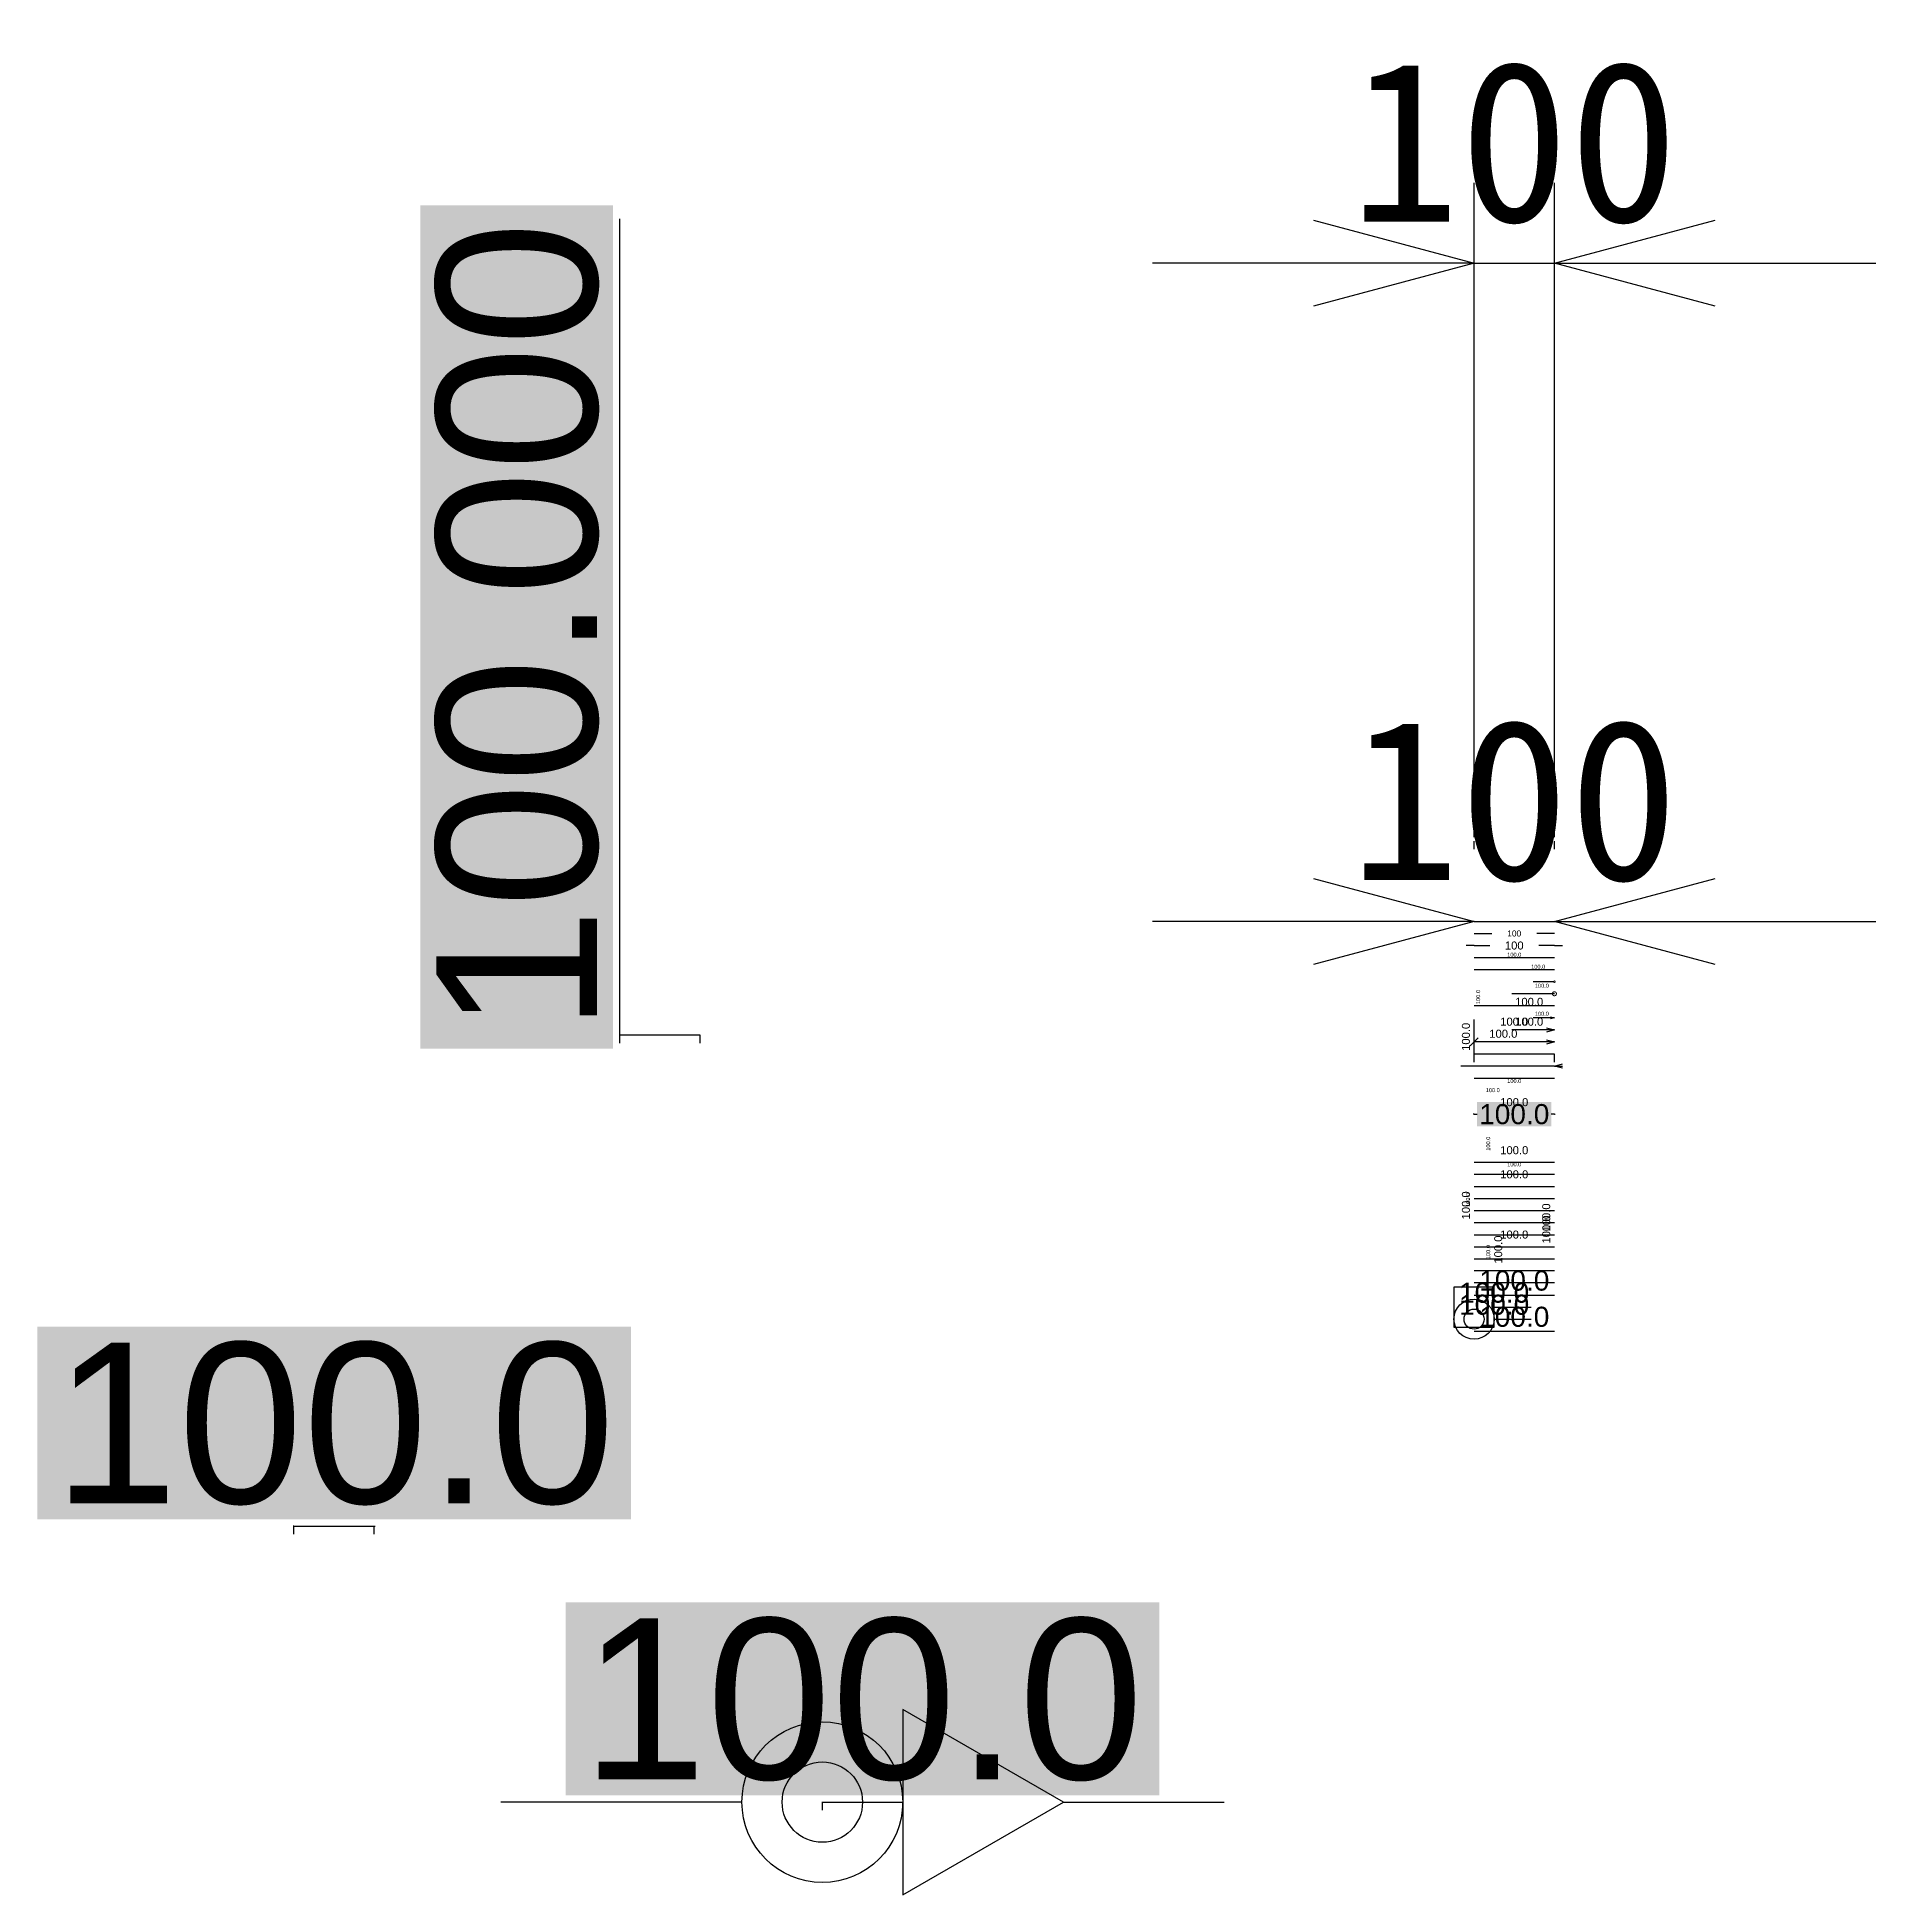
# Model space of a CAD drawing. Header units: millimetres. Extents: x -3325 to 7853, y 831 to 5405.
# Drawn here: x -3325 to -1037, y 831 to 3143 of the extents above; entities that cross this region are included whole.
import ezdxf

# ---------------------------------------------------------------- set-up
doc = ezdxf.new("R2010")
doc.units = ezdxf.units.MM
doc.styles.add('MSゴシック', font='MS Gothic.ttf')
doc.styles.get("Standard").update_dxf_attribs({"font": 'arial.ttf'})
doc.dimstyles.new('XTH-2D-Drawing', dxfattribs={"dimtxt": 25, "dimasz": 100, "dimexe": 0, "dimexo": 0, "dimgap": 5, "dimtad": 1, "dimdec": 1, "dimzin": 0, "dimdsep": 46, "dimtxsty": 'Standard', "dimblk1": 'NONE', "dimblk2": 'NONE', "dimsah": 1, "dimcen": 0.09, "dimse1": 1, "dimse2": 1, "dimadec": 0, "dimazin": 0, "dimtfac": 1, "dimtdec": 0, "dimtix": 1, "dimtmove": 0, "dimatfit": 3, "dimfxl": 1, "dimtolj": 1, "dimtzin": 0, "dimarcsym": 0})
doc.dimstyles.new('XTH-2D-Drawing-d', dxfattribs={"dimtxt": 25, "dimasz": 50, "dimexe": 0, "dimexo": 0, "dimgap": 5, "dimtad": 1, "dimjust": 1, "dimdec": 1, "dimzin": 0, "dimdsep": 46, "dimtxsty": 'Standard', "dimblk1": 'ORIGIN2', "dimblk2": 'NONE', "dimsah": 1, "dimcen": 0.09, "dimse1": 1, "dimse2": 1, "dimsd2": 1, "dimadec": 0, "dimazin": 0, "dimtfac": 1, "dimtdec": 0, "dimtmove": 0, "dimatfit": 3, "dimfxl": 1, "dimtolj": 1, "dimtzin": 0, "dimarcsym": 0})
doc.dimstyles.new('XTH-2D-Drawing-h', dxfattribs={"dimtxt": 25, "dimasz": 50, "dimexe": 0, "dimexo": 0, "dimgap": 5, "dimtad": 1, "dimjust": 1, "dimdec": 1, "dimzin": 0, "dimdsep": 46, "dimtxsty": 'Standard', "dimblk1": 'BOXBLANK', "dimblk2": 'NONE', "dimsah": 1, "dimcen": 0.09, "dimse1": 1, "dimse2": 1, "dimsd2": 1, "dimadec": 0, "dimazin": 0, "dimtfac": 1, "dimtdec": 0, "dimtmove": 0, "dimatfit": 3, "dimfxl": 1, "dimtolj": 1, "dimtzin": 0, "dimarcsym": 0})
doc.dimstyles.new('XTH-Alignment', dxfattribs={"dimtxt": 25, "dimasz": 100, "dimexe": 0, "dimexo": 0, "dimgap": 5, "dimtad": 1, "dimdec": 1, "dimzin": 0, "dimdsep": 46, "dimtxsty": 'Standard', "dimblk1": 'NONE', "dimblk2": 'NONE', "dimsah": 1, "dimcen": 0.09, "dimse1": 1, "dimse2": 1, "dimadec": 0, "dimazin": 0, "dimtfac": 1, "dimtdec": 0, "dimtix": 1, "dimtmove": 0, "dimatfit": 3, "dimfxl": 1, "dimtolj": 1, "dimtzin": 0, "dimarcsym": 0})
doc.dimstyles.new('XTH-Center-Arc', dxfattribs={"dimtxt": 10, "dimasz": 1, "dimexe": 0.18, "dimexo": 0.0625, "dimgap": 25, "dimtad": 4, "dimjust": 3, "dimdec": 1, "dimzin": 0, "dimdsep": 46, "dimtxsty": 'Standard', "dimblk1": 'NONE', "dimblk2": 'NONE', "dimsah": 1, "dimcen": 0.09, "dimse1": 1, "dimse2": 1, "dimclrt": 8, "dimadec": 1, "dimazin": 0, "dimtfac": 1, "dimtdec": 3, "dimtix": 1, "dimtmove": 2, "dimatfit": 3, "dimfxl": 1, "dimtolj": 1, "dimtzin": 0, "dimarcsym": 0})
doc.dimstyles.new('XTH-Center-Arc-s', dxfattribs={"dimtxt": 5, "dimasz": 1, "dimexe": 0.18, "dimexo": 0.0625, "dimgap": 15, "dimtad": 4, "dimjust": 3, "dimdec": 1, "dimzin": 0, "dimdsep": 46, "dimtxsty": 'Standard', "dimblk1": 'NONE', "dimblk2": 'NONE', "dimsah": 1, "dimcen": 0.09, "dimse1": 1, "dimse2": 1, "dimadec": 1, "dimazin": 0, "dimtfac": 1, "dimtdec": 3, "dimtix": 1, "dimtmove": 2, "dimatfit": 3, "dimfxl": 1, "dimtolj": 1, "dimtzin": 0, "dimarcsym": 0})
doc.dimstyles.new('XTH-Center-End', dxfattribs={"dimtxt": 10, "dimasz": 1, "dimexe": 0.18, "dimexo": 0.0625, "dimgap": 25, "dimtad": 1, "dimjust": 2, "dimdec": 1, "dimzin": 0, "dimdsep": 46, "dimtxsty": 'Standard', "dimblk1": 'NONE', "dimblk2": 'NONE', "dimsah": 1, "dimcen": 0.09, "dimse1": 1, "dimse2": 1, "dimadec": 1, "dimazin": 0, "dimtfac": 1, "dimtdec": 3, "dimtix": 1, "dimtmove": 2, "dimatfit": 3, "dimfxl": 1, "dimtolj": 1, "dimtzin": 0, "dimarcsym": 0})
doc.dimstyles.new('XTH-Center-Hook-End', dxfattribs={"dimtxt": 10, "dimasz": 1, "dimexe": 0.18, "dimexo": 0.0625, "dimgap": 5, "dimtad": 1, "dimjust": 4, "dimdec": 1, "dimzin": 0, "dimdsep": 46, "dimtxsty": 'Standard', "dimblk1": 'NONE', "dimblk2": 'NONE', "dimsah": 1, "dimcen": 0.09, "dimse1": 1, "dimse2": 1, "dimadec": 1, "dimazin": 0, "dimtfac": 1, "dimtdec": 3, "dimtix": 1, "dimtmove": 2, "dimatfit": 3, "dimfxl": 1, "dimtolj": 1, "dimtzin": 0, "dimarcsym": 0})
doc.dimstyles.new('XTH-Center-Hook-End-s', dxfattribs={"dimtxt": 10, "dimasz": 1, "dimexe": 0.18, "dimexo": 0.0625, "dimgap": 5, "dimtad": 1, "dimjust": 4, "dimdec": 1, "dimzin": 0, "dimdsep": 46, "dimtxsty": 'Standard', "dimblk1": 'NONE', "dimblk2": 'NONE', "dimsah": 1, "dimcen": 0.09, "dimse1": 1, "dimse2": 1, "dimadec": 1, "dimazin": 0, "dimtfac": 1, "dimtdec": 3, "dimtix": 1, "dimtmove": 2, "dimatfit": 3, "dimfxl": 1, "dimtolj": 1, "dimtzin": 0, "dimarcsym": 0})
doc.dimstyles.new('XTH-Center-Hook-Start', dxfattribs={"dimtxt": 10, "dimasz": 1, "dimexe": 0.18, "dimexo": 0.0625, "dimgap": 5, "dimtad": 1, "dimjust": 3, "dimdec": 1, "dimzin": 0, "dimdsep": 46, "dimtxsty": 'Standard', "dimblk1": 'NONE', "dimblk2": 'NONE', "dimsah": 1, "dimcen": 0.09, "dimse1": 1, "dimse2": 1, "dimadec": 1, "dimazin": 0, "dimtfac": 1, "dimtdec": 3, "dimtix": 1, "dimtmove": 2, "dimatfit": 3, "dimfxl": 1, "dimtolj": 1, "dimtzin": 0, "dimarcsym": 0})
doc.dimstyles.new('XTH-Center-Hook-Start-s', dxfattribs={"dimtxt": 5, "dimasz": 1, "dimexe": 0.18, "dimexo": 0.0625, "dimgap": 5, "dimtad": 1, "dimjust": 3, "dimdec": 1, "dimzin": 0, "dimdsep": 46, "dimtxsty": 'Standard', "dimblk1": 'NONE', "dimblk2": 'NONE', "dimsah": 1, "dimcen": 0.09, "dimse1": 1, "dimse2": 1, "dimadec": 1, "dimazin": 0, "dimtfac": 1, "dimtdec": 3, "dimtix": 1, "dimtmove": 2, "dimatfit": 3, "dimfxl": 1, "dimtolj": 1, "dimtzin": 0, "dimarcsym": 0})
doc.dimstyles.new('XTH-Center-Line', dxfattribs={"dimtxt": 10, "dimasz": 1, "dimexe": 0.18, "dimexo": 0.0625, "dimgap": 25, "dimtad": 1, "dimdec": 1, "dimzin": 0, "dimdsep": 46, "dimtxsty": 'Standard', "dimblk1": 'NONE', "dimblk2": 'NONE', "dimsah": 1, "dimcen": 0.09, "dimse1": 1, "dimse2": 1, "dimclrt": 8, "dimadec": 1, "dimazin": 0, "dimtfac": 1, "dimtdec": 3, "dimtix": 1, "dimtmove": 2, "dimatfit": 3, "dimfxl": 1, "dimtolj": 1, "dimtzin": 0, "dimarcsym": 0})
doc.dimstyles.new('XTH-Center-Line-s', dxfattribs={"dimtxt": 5, "dimasz": 1, "dimexe": 0.18, "dimexo": 0.0625, "dimgap": 25, "dimtad": 1, "dimdec": 1, "dimzin": 0, "dimdsep": 46, "dimtxsty": 'Standard', "dimblk1": 'NONE', "dimblk2": 'NONE', "dimsah": 1, "dimcen": 0.09, "dimse1": 1, "dimse2": 1, "dimadec": 1, "dimazin": 0, "dimtfac": 1, "dimtdec": 3, "dimtix": 1, "dimtmove": 2, "dimatfit": 3, "dimfxl": 1, "dimtolj": 1, "dimtzin": 0, "dimarcsym": 0})
doc.dimstyles.new('XTH-Center-Start', dxfattribs={"dimtxt": 10, "dimasz": 1, "dimexe": 0.18, "dimexo": 0.0625, "dimgap": 25, "dimtad": 1, "dimjust": 1, "dimdec": 1, "dimzin": 0, "dimdsep": 46, "dimtxsty": 'Standard', "dimblk1": 'NONE', "dimblk2": 'NONE', "dimsah": 1, "dimcen": 0.09, "dimse1": 1, "dimse2": 1, "dimadec": 1, "dimazin": 0, "dimtfac": 1, "dimtdec": 3, "dimtix": 1, "dimtmove": 2, "dimatfit": 3, "dimfxl": 1, "dimtolj": 1, "dimtzin": 0, "dimarcsym": 0})
doc.dimstyles.new('XTH-DBOX-a', dxfattribs={"dimtxt": 5, "dimasz": 1, "dimexe": 0.18, "dimexo": 0.0625, "dimgap": 15, "dimtad": 4, "dimjust": 3, "dimdec": 1, "dimzin": 0, "dimdsep": 46, "dimtxsty": 'Standard', "dimblk1": 'NONE', "dimblk2": 'NONE', "dimsah": 1, "dimcen": 0.09, "dimse1": 1, "dimse2": 1, "dimclrt": 7, "dimadec": 1, "dimazin": 0, "dimtfac": 1, "dimtdec": 3, "dimtix": 1, "dimtmove": 2, "dimatfit": 3, "dimfxl": 1, "dimtolj": 1, "dimtzin": 0, "dimarcsym": 0})
doc.dimstyles.new('XTH-DBOX-p', dxfattribs={"dimtxt": 200, "dimasz": 200, "dimexe": 0.18, "dimexo": 0.0625, "dimgap": 25, "dimtad": 1, "dimjust": 2, "dimtih": 1, "dimdec": 1, "dimzin": 0, "dimdsep": 46, "dimtxsty": 'Standard', "dimblk1": 'ORIGIN2', "dimblk2": 'DATUMBLANK', "dimsah": 1, "dimcen": 0.09, "dimclrt": 7, "dimadec": 1, "dimazin": 0, "dimtfac": 1, "dimtdec": 3, "dimtix": 1, "dimtmove": 2, "dimatfit": 3, "dimfxl": 1, "dimtfill": 2, "dimtolj": 1, "dimtzin": 0, "dimarcsym": 0})
doc.dimstyles.new('XTH-DBOX-r', dxfattribs={"dimtxt": 200, "dimasz": 200, "dimexe": 0.18, "dimexo": 0.0625, "dimgap": 25, "dimtad": 1, "dimjust": 3, "dimtih": 1, "dimdec": 3, "dimzin": 0, "dimdsep": 46, "dimtxsty": 'Standard', "dimblk1": 'NONE', "dimblk2": 'NONE', "dimsah": 1, "dimcen": 0.09, "dimclrt": 7, "dimadec": 1, "dimazin": 0, "dimtfac": 1, "dimtdec": 3, "dimtix": 1, "dimtmove": 2, "dimatfit": 3, "dimfxl": 1, "dimtfill": 2, "dimtolj": 1, "dimtzin": 0, "dimarcsym": 0})
doc.dimstyles.new('XTH-DBOX-s', dxfattribs={"dimtxt": 200, "dimasz": 1, "dimexe": 0.18, "dimexo": 0.0625, "dimgap": 25, "dimtad": 1, "dimdec": 1, "dimzin": 0, "dimdsep": 46, "dimtxsty": 'Standard', "dimblk1": 'NONE', "dimblk2": 'NONE', "dimsah": 1, "dimcen": 0.09, "dimclrt": 7, "dimaunit": 1, "dimadec": 5, "dimazin": 0, "dimtfac": 1, "dimtdec": 1, "dimtix": 1, "dimtmove": 2, "dimatfit": 3, "dimfxl": 1, "dimtfill": 2, "dimtolj": 1, "dimtzin": 0, "dimarcsym": 0})
doc.dimstyles.new('XTH-DTEXT', dxfattribs={"dimtxt": 25, "dimasz": 1, "dimexe": 0, "dimexo": 0, "dimgap": 5, "dimtad": 0, "dimdec": 1, "dimzin": 0, "dimdsep": 46, "dimtxsty": 'Standard', "dimblk1": 'NONE', "dimblk2": 'NONE', "dimsah": 1, "dimcen": 0.09, "dimse1": 1, "dimse2": 1, "dimclrt": 7, "dimadec": 0, "dimazin": 0, "dimtfac": 1, "dimtdec": 0, "dimtix": 1, "dimtmove": 0, "dimatfit": 3, "dimfxl": 1, "dimtfill": 2, "dimtolj": 1, "dimtzin": 0, "dimarcsym": 0})
doc.dimstyles.new('XTH-Parameter-Arc', dxfattribs={"dimtxt": 10, "dimasz": 10, "dimexe": 0.18, "dimexo": 0.0625, "dimgap": 25, "dimtad": 0, "dimjust": 1, "dimdec": 1, "dimzin": 0, "dimdsep": 46, "dimtxsty": 'Standard', "dimblk1": 'OBLIQUE', "dimblk2": 'OPEN30', "dimsah": 1, "dimcen": 0.09, "dimse1": 1, "dimse2": 1, "dimsd1": 1, "dimsd2": 1, "dimclrd": 7, "dimclre": 7, "dimadec": 1, "dimazin": 0, "dimtfac": 1, "dimtdec": 1, "dimtmove": 0, "dimatfit": 3, "dimfxl": 1, "dimtolj": 1, "dimtzin": 0, "dimarcsym": 1})
doc.dimstyles.new('XTH-Parameter-Arc-s', dxfattribs={"dimtxt": 5, "dimasz": 5, "dimexe": 0.18, "dimexo": 0.0625, "dimgap": 5, "dimtad": 0, "dimjust": 1, "dimdec": 1, "dimzin": 0, "dimdsep": 46, "dimtxsty": 'Standard', "dimblk1": 'OBLIQUE', "dimblk2": 'OPEN30', "dimsah": 1, "dimcen": 0.09, "dimse1": 1, "dimse2": 1, "dimsd1": 1, "dimsd2": 1, "dimclrd": 7, "dimclre": 7, "dimadec": 1, "dimazin": 0, "dimtfac": 1, "dimtdec": 1, "dimtmove": 0, "dimatfit": 3, "dimfxl": 1, "dimtolj": 1, "dimtzin": 0, "dimarcsym": 1})
doc.dimstyles.new('XTH-Parameter-Eccentricity', dxfattribs={"dimtxt": 5, "dimasz": 10, "dimexe": 0.18, "dimexo": 0.0625, "dimgap": 1, "dimtad": 4, "dimdec": 1, "dimzin": 0, "dimdsep": 46, "dimtxsty": 'Standard', "dimblk1": 'NONE', "dimblk2": 'NONE', "dimsah": 1, "dimcen": 0.09, "dimse1": 1, "dimse2": 1, "dimclrd": 7, "dimclre": 7, "dimadec": 0, "dimazin": 0, "dimtfac": 1, "dimtdec": 0, "dimtmove": 0, "dimatfit": 3, "dimfxl": 1, "dimtolj": 1, "dimtzin": 0, "dimarcsym": 0})
doc.dimstyles.new('XTH-Parameter-End', dxfattribs={"dimtxt": 10, "dimasz": 10, "dimexe": 0.18, "dimexo": 0.0625, "dimgap": 50, "dimtad": 1, "dimjust": 2, "dimdec": 1, "dimzin": 0, "dimdsep": 46, "dimtxsty": 'Standard', "dimblk1": 'NONE', "dimblk2": 'OPEN30', "dimsah": 1, "dimcen": 0.09, "dimse1": 1, "dimse2": 1, "dimsd1": 1, "dimclrd": 7, "dimclre": 7, "dimadec": 1, "dimazin": 0, "dimtfac": 1, "dimtdec": 1, "dimtix": 1, "dimtmove": 0, "dimatfit": 3, "dimfxl": 1, "dimtolj": 1, "dimtzin": 0, "dimarcsym": 1})
doc.dimstyles.new('XTH-Parameter-Joint', dxfattribs={"dimtxt": 10, "dimasz": 1, "dimexe": 0, "dimexo": 0, "dimgap": 5, "dimtad": 1, "dimjust": 3, "dimdec": 1, "dimzin": 0, "dimdsep": 46, "dimtxsty": 'Standard', "dimblk1": 'NONE', "dimblk2": 'NONE', "dimsah": 1, "dimcen": 0.09, "dimclrt": 8, "dimadec": 0, "dimazin": 0, "dimtfac": 1, "dimtdec": 0, "dimtmove": 0, "dimatfit": 3, "dimfxl": 1, "dimtolj": 1, "dimtzin": 0, "dimarcsym": 0})
doc.dimstyles.new('XTH-Parameter-Line', dxfattribs={"dimtxt": 10, "dimasz": 10, "dimexe": 0.18, "dimexo": 0.0625, "dimgap": 5, "dimtad": 1, "dimjust": 1, "dimdec": 1, "dimzin": 0, "dimdsep": 46, "dimtxsty": 'Standard', "dimblk1": 'OBLIQUE', "dimblk2": 'OPEN30', "dimsah": 1, "dimcen": 0.09, "dimse1": 1, "dimse2": 1, "dimclrd": 7, "dimclre": 7, "dimadec": 1, "dimazin": 0, "dimtfac": 1, "dimtdec": 1, "dimtmove": 0, "dimatfit": 3, "dimfxl": 1, "dimtolj": 1, "dimtzin": 0, "dimarcsym": 1})
doc.dimstyles.new('XTH-Parameter-Ofs', dxfattribs={"dimtxt": 10, "dimasz": 10, "dimexe": 0.18, "dimexo": 0.0625, "dimgap": 5, "dimtad": 1, "dimjust": 2, "dimdec": 1, "dimzin": 0, "dimdsep": 46, "dimtxsty": 'Standard', "dimblk1": 'NONE', "dimblk2": 'OPEN30', "dimsah": 1, "dimcen": 0.09, "dimse1": 1, "dimse2": 1, "dimsd1": 1, "dimclrd": 7, "dimclre": 7, "dimadec": 1, "dimazin": 0, "dimtfac": 1, "dimtdec": 1, "dimtmove": 0, "dimatfit": 3, "dimfxl": 1, "dimtolj": 1, "dimtzin": 0, "dimarcsym": 1})
doc.dimstyles.new('XTH-Parameter-Ofs-s', dxfattribs={"dimtxt": 5, "dimasz": 5, "dimexe": 0.18, "dimexo": 0.0625, "dimgap": 2.5, "dimtad": 1, "dimjust": 2, "dimdec": 1, "dimzin": 0, "dimdsep": 46, "dimtxsty": 'Standard', "dimblk1": 'NONE', "dimblk2": 'OPEN30', "dimsah": 1, "dimcen": 0.09, "dimse1": 1, "dimse2": 1, "dimsd1": 1, "dimclrd": 7, "dimclre": 7, "dimadec": 1, "dimazin": 0, "dimtfac": 1, "dimtdec": 1, "dimtmove": 0, "dimatfit": 3, "dimfxl": 1, "dimtolj": 1, "dimtzin": 0, "dimarcsym": 1})
doc.dimstyles.new('XTH-Parameter-Rota-s', dxfattribs={"dimtxt": 5, "dimasz": 1, "dimexe": 0.18, "dimexo": 0.0625, "dimgap": 2.5, "dimtad": 4, "dimjust": 3, "dimdec": 1, "dimzin": 0, "dimdsep": 46, "dimtxsty": 'Standard', "dimblk1": 'NONE', "dimblk2": 'NONE', "dimsah": 1, "dimcen": 0.09, "dimse1": 1, "dimse2": 1, "dimclrd": 7, "dimclre": 7, "dimadec": 1, "dimazin": 0, "dimtfac": 1, "dimtdec": 3, "dimtix": 1, "dimtmove": 2, "dimatfit": 3, "dimfxl": 1, "dimtolj": 1, "dimtzin": 0, "dimarcsym": 0})
doc.dimstyles.new('XTH-Parameter-Sft', dxfattribs={"dimtxt": 10, "dimasz": 10, "dimexe": 0.18, "dimexo": 0.0625, "dimgap": 5, "dimtad": 4, "dimjust": 2, "dimdec": 1, "dimzin": 0, "dimdsep": 46, "dimtxsty": 'Standard', "dimblk1": 'NONE', "dimblk2": 'DOTSMALL', "dimsah": 1, "dimcen": 0.09, "dimse1": 1, "dimse2": 1, "dimsd1": 1, "dimclrd": 7, "dimclre": 7, "dimadec": 1, "dimazin": 0, "dimtfac": 1, "dimtdec": 1, "dimtmove": 0, "dimatfit": 3, "dimfxl": 1, "dimtolj": 1, "dimtzin": 0, "dimarcsym": 1})
doc.dimstyles.new('XTH-Parameter-Sft-s', dxfattribs={"dimtxt": 5, "dimasz": 5, "dimexe": 0.18, "dimexo": 0.0625, "dimgap": 2.5, "dimtad": 4, "dimjust": 2, "dimdec": 1, "dimzin": 0, "dimdsep": 46, "dimtxsty": 'Standard', "dimblk1": 'NONE', "dimblk2": 'DOTSMALL', "dimsah": 1, "dimcen": 0.09, "dimse1": 1, "dimse2": 1, "dimsd1": 1, "dimclrd": 7, "dimclre": 7, "dimadec": 1, "dimazin": 0, "dimtfac": 1, "dimtdec": 1, "dimtmove": 0, "dimatfit": 3, "dimfxl": 1, "dimtolj": 1, "dimtzin": 0, "dimarcsym": 1})
doc.dimstyles.new('XTH-Parameter-Thick', dxfattribs={"dimtxt": 5, "dimasz": 10, "dimexe": 0.18, "dimexo": 0.0625, "dimgap": 1, "dimtad": 1, "dimjust": 2, "dimdec": 1, "dimzin": 0, "dimdsep": 46, "dimtxsty": 'Standard', "dimblk1": 'NONE', "dimblk2": 'NONE', "dimsah": 1, "dimcen": 0.09, "dimse1": 1, "dimse2": 1, "dimclrd": 7, "dimclre": 7, "dimadec": 0, "dimazin": 0, "dimtfac": 1, "dimtdec": 0, "dimtmove": 0, "dimatfit": 3, "dimfxl": 1, "dimtolj": 1, "dimtzin": 0, "dimarcsym": 0})
doc.dimstyles.new('XTH-Parameter-Width', dxfattribs={"dimtxt": 5, "dimasz": 10, "dimexe": 0.18, "dimexo": 0.0625, "dimgap": 1, "dimtad": 1, "dimdec": 1, "dimzin": 0, "dimdsep": 46, "dimtxsty": 'Standard', "dimblk1": 'NONE', "dimblk2": 'NONE', "dimsah": 1, "dimcen": 0.09, "dimse1": 1, "dimse2": 1, "dimclrd": 7, "dimclre": 7, "dimadec": 0, "dimazin": 0, "dimtfac": 1, "dimtdec": 0, "dimtmove": 0, "dimatfit": 3, "dimfxl": 1, "dimtolj": 1, "dimtzin": 0, "dimarcsym": 0})
doc.dimstyles.new('XTH-Rebar-Name', dxfattribs={"dimtxt": 10, "dimasz": 10, "dimexe": 0.18, "dimexo": 0.0625, "dimgap": 20, "dimtad": 0, "dimjust": 2, "dimdec": 0, "dimzin": 0, "dimdsep": 46, "dimtxsty": 'Standard', "dimblk1": 'NONE', "dimblk2": 'NONE', "dimsah": 1, "dimcen": 0.09, "dimse1": 1, "dimse2": 1, "dimclrd": 7, "dimclre": 7, "dimadec": 0, "dimazin": 0, "dimtfac": 1, "dimtdec": 0, "dimtmove": 0, "dimatfit": 3, "dimfxl": 1, "dimtolj": 1, "dimtzin": 0, "dimarcsym": 0})
doc.dimstyles.new('XTH-Rebar-Name-s', dxfattribs={"dimtxt": 7.5, "dimasz": 10, "dimexe": 0.18, "dimexo": 0.0625, "dimgap": 20, "dimtad": 0, "dimjust": 2, "dimdec": 0, "dimzin": 0, "dimdsep": 46, "dimtxsty": 'Standard', "dimblk1": 'NONE', "dimblk2": 'NONE', "dimsah": 1, "dimcen": 0.09, "dimse1": 1, "dimse2": 1, "dimclrd": 7, "dimclre": 7, "dimadec": 0, "dimazin": 0, "dimtfac": 1, "dimtdec": 0, "dimtofl": 0, "dimtmove": 1, "dimatfit": 3, "dimfxl": 1, "dimtolj": 1, "dimtzin": 0, "dimarcsym": 0})
doc.dimstyles.new('配筋加工図', dxfattribs={"dimtxt": 200, "dimasz": 200, "dimexe": 100, "dimexo": 100, "dimgap": 50, "dimtad": 1, "dimdec": 1, "dimdsep": 46, "dimtxsty": 'MSゴシック', "dimblk1": 'OPEN30', "dimblk2": 'OPEN30', "dimsah": 1, "dimcen": 0.09, "dimadec": 0, "dimazin": 0, "dimtfac": 1, "dimtdec": 1, "dimtix": 1, "dimtmove": 2, "dimatfit": 3, "dimfxl": 1, "dimtolj": 1, "dimtzin": 0, "dimarcsym": 0})
doc.dimstyles.new('配筋図寸法', dxfattribs={"dimtxt": 200, "dimasz": 200, "dimexe": 100, "dimexo": 100, "dimgap": 50, "dimtad": 1, "dimdec": 1, "dimdsep": 46, "dimtxsty": 'MSゴシック', "dimblk1": 'OPEN30', "dimblk2": 'OPEN30', "dimsah": 1, "dimcen": 0.09, "dimadec": 0, "dimazin": 0, "dimtfac": 1, "dimtdec": 1, "dimtix": 1, "dimtmove": 2, "dimatfit": 3, "dimfxl": 1, "dimtolj": 1, "dimtzin": 0, "dimarcsym": 0})

msp = doc.modelspace()

# ---------------------------------------------------------------- blocks, each defined once
blk = doc.blocks.new('*D8')
at = {"color": 0, "lineweight": -2, "transparency": 16777216}
blk.add_line((-1537, 1532.6), (-1437, 1532.6), dxfattribs=at)
at = {"layer": 'Defpoints', "color": 0, "transparency": 16777216}
for p in [(-1437, 1532.6), (-1537, 1522.6), (-1437, 1522.6)]:
    blk.add_point(p, dxfattribs=at)
at = {"color": 0, "transparency": 16777216, "insert": (-1487, 1550.4), "char_height": 25, "attachment_point": 5}
blk.add_mtext('\\A1;100.0', dxfattribs=at)
blk = doc.blocks.new('_None')
blk = doc.blocks.new('_Origin2')
at = {"color": 0, "linetype": 'ByBlock', "lineweight": -2}
blk.add_line((-0.5, 0), (-1, 0), dxfattribs=at)
for radius in [0.5, 0.25]:
    blk.add_circle((0, 0), radius, dxfattribs=at)
blk = doc.blocks.new('*D9')
at = {"color": 0, "lineweight": -2, "transparency": 16777216}
blk.add_line((-1487, 1547.6), (-1466, 1547.6), dxfattribs=at)
at = {"layer": 'Defpoints', "color": 0, "transparency": 16777216}
for p in [(-1537, 1537.6), (-1437, 1547.6), (-1437, 1537.6)]:
    blk.add_point(p, dxfattribs=at)
at = {"color": 0, "lineweight": -2, "transparency": 16777216, "xscale": 50, "yscale": 50, "zscale": 50, "rotation": 180}
blk.add_blockref('_Origin2', (-1537, 1547.6), dxfattribs=at)
at = {"color": 0, "transparency": 16777216, "insert": (-1512, 1565.4), "char_height": 25, "attachment_point": 5}
blk.add_mtext('\\A1;100.0', dxfattribs=at)
blk = doc.blocks.new('_BoxBlank')
at = {"color": 0, "linetype": 'ByBlock', "lineweight": -2}
for p, q in [((0.5, 0.5), (-0.5, 0.5)), ((-0.5, 0.5), (-0.5, -0.5)), ((0.5, -0.5), (0.5, 0.5)), ((-0.5, 0), (-1, 0)), ((-0.5, -0.5), (0.5, -0.5))]:
    blk.add_line(p, q, dxfattribs=at)
blk = doc.blocks.new('*D10')
at = {"color": 0, "lineweight": -2, "transparency": 16777216}
blk.add_line((-1487, 1562.6), (-1466, 1562.6), dxfattribs=at)
at = {"layer": 'Defpoints', "color": 0, "transparency": 16777216}
for p in [(-1537, 1552.6), (-1437, 1562.6), (-1437, 1552.6)]:
    blk.add_point(p, dxfattribs=at)
at = {"color": 0, "lineweight": -2, "transparency": 16777216, "xscale": 50, "yscale": 50, "zscale": 50, "rotation": 180}
blk.add_blockref('_BoxBlank', (-1537, 1562.6), dxfattribs=at)
at = {"color": 0, "transparency": 16777216, "insert": (-1512, 1580.4), "char_height": 25, "attachment_point": 5}
blk.add_mtext('\\A1;100.0', dxfattribs=at)
blk = doc.blocks.new('*D11')
at = {"color": 0, "lineweight": -2, "transparency": 16777216}
blk.add_line((-1537, 1577.6), (-1437, 1577.6), dxfattribs=at)
at = {"layer": 'Defpoints', "color": 0, "transparency": 16777216}
for p in [(-1437, 1577.6), (-1537, 1567.6), (-1437, 1567.6)]:
    blk.add_point(p, dxfattribs=at)
at = {"color": 0, "transparency": 16777216, "insert": (-1487, 1595.4), "char_height": 25, "attachment_point": 5}
blk.add_mtext('\\A1;100.0', dxfattribs=at)
blk = doc.blocks.new('*D12')
at = {"color": 0, "lineweight": -2, "transparency": 16777216}
blk.add_line((-1437, 1592.6), (-1537, 1592.6), dxfattribs=at)
at = {"layer": 'Defpoints', "color": 0, "transparency": 16777216}
for p in [(-1537, 1582.6), (-1437, 1592.6), (-1437, 1582.6)]:
    blk.add_point(p, dxfattribs=at)
at = {"color": 8, "transparency": 16777216, "insert": (-1506.9, 1634.2), "char_height": 10, "attachment_point": 5, "rotation": 90}
blk.add_mtext('\\A1;100.0', dxfattribs=at)
blk = doc.blocks.new('*D13')
at = {"color": 0, "lineweight": -2, "transparency": 16777216}
blk.add_line((-1437, 1607.6), (-1537, 1607.6), dxfattribs=at)
at = {"layer": 'Defpoints', "color": 0, "transparency": 16777216}
for p in [(-1537, 1597.6), (-1437, 1607.6), (-1437, 1597.6)]:
    blk.add_point(p, dxfattribs=at)
at = {"color": 0, "transparency": 16777216, "insert": (-1519.4, 1631), "char_height": 5, "attachment_point": 5, "rotation": 90}
blk.add_mtext('\\A1;100.0', dxfattribs=at)
blk = doc.blocks.new('*D14')
at = {"color": 0, "lineweight": -2, "transparency": 16777216}
blk.add_line((-1537, 1622.6), (-1437, 1622.6), dxfattribs=at)
at = {"layer": 'Defpoints', "color": 0, "transparency": 16777216}
for p in [(-1437, 1622.6), (-1537, 1612.6), (-1437, 1612.6)]:
    blk.add_point(p, dxfattribs=at)
at = {"color": 0, "transparency": 16777216, "insert": (-1487, 1652.8), "char_height": 10, "attachment_point": 5}
blk.add_mtext('\\A1;100.0', dxfattribs=at)
blk = doc.blocks.new('*D15')
at = {"color": 0, "lineweight": -2, "transparency": 16777216}
blk.add_line((-1537, 1637.6), (-1437, 1637.6), dxfattribs=at)
at = {"layer": 'Defpoints', "color": 0, "transparency": 16777216}
for p in [(-1537, 1627.6), (-1437, 1637.6), (-1437, 1627.6)]:
    blk.add_point(p, dxfattribs=at)
at = {"color": 0, "transparency": 16777216, "insert": (-1447.1, 1659.2), "char_height": 10, "attachment_point": 5, "rotation": 90}
blk.add_mtext('\\A1;100.0', dxfattribs=at)
blk = doc.blocks.new('*D16')
at = {"color": 0, "lineweight": -2, "transparency": 16777216}
blk.add_line((-1537, 1652.6), (-1437, 1652.6), dxfattribs=at)
at = {"layer": 'Defpoints', "color": 0, "transparency": 16777216}
for p in [(-1537, 1642.6), (-1437, 1652.6), (-1437, 1642.6)]:
    blk.add_point(p, dxfattribs=at)
at = {"color": 0, "transparency": 16777216, "insert": (-1447.1, 1674.2), "char_height": 10, "attachment_point": 5, "rotation": 90}
blk.add_mtext('\\A1;100.0', dxfattribs=at)
blk = doc.blocks.new('*D17')
at = {"color": 0, "lineweight": -2, "transparency": 16777216}
blk.add_line((-1437, 1667.6), (-1537, 1667.6), dxfattribs=at)
at = {"layer": 'Defpoints', "color": 0, "transparency": 16777216}
for p in [(-1437, 1667.6), (-1537, 1657.6), (-1437, 1657.6)]:
    blk.add_point(p, dxfattribs=at)
at = {"color": 0, "transparency": 16777216, "insert": (-1547.1, 1689.2), "char_height": 10, "attachment_point": 5, "rotation": 90}
blk.add_mtext('\\A1;100.0', dxfattribs=at)
blk = doc.blocks.new('*D18')
at = {"color": 0, "lineweight": -2, "transparency": 16777216}
blk.add_line((-1437, 1682.6), (-1537, 1682.6), dxfattribs=at)
at = {"layer": 'Defpoints', "color": 0, "transparency": 16777216}
for p in [(-1537, 1672.6), (-1437, 1682.6), (-1437, 1672.6)]:
    blk.add_point(p, dxfattribs=at)
at = {"color": 0, "transparency": 16777216, "insert": (-1544.5, 1696), "char_height": 5, "attachment_point": 5, "rotation": 90}
blk.add_mtext('\\A1;100.0', dxfattribs=at)
blk = doc.blocks.new('*D19')
at = {"color": 0, "lineweight": -2, "transparency": 16777216}
blk.add_line((-1537, 1697.6), (-1437, 1697.6), dxfattribs=at)
at = {"layer": 'Defpoints', "color": 0, "transparency": 16777216}
for p in [(-1437, 1697.6), (-1537, 1687.6), (-1437, 1687.6)]:
    blk.add_point(p, dxfattribs=at)
at = {"color": 8, "transparency": 16777216, "insert": (-1487, 1727.8), "char_height": 10, "attachment_point": 5}
blk.add_mtext('\\A1;100.0', dxfattribs=at)
blk = doc.blocks.new('*D20')
at = {"color": 0, "lineweight": -2, "transparency": 16777216}
blk.add_line((-1537, 1712.6), (-1437, 1712.6), dxfattribs=at)
at = {"layer": 'Defpoints', "color": 0, "transparency": 16777216}
for p in [(-1437, 1712.6), (-1537, 1702.6), (-1437, 1702.6)]:
    blk.add_point(p, dxfattribs=at)
at = {"color": 0, "transparency": 16777216, "insert": (-1487, 1740.2), "char_height": 5, "attachment_point": 5}
blk.add_mtext('\\A1;100.0', dxfattribs=at)
blk = doc.blocks.new('*D21')
at = {"color": 0, "lineweight": -2, "transparency": 16777216}
blk.add_line((-1437, 1727.6), (-1537, 1727.6), dxfattribs=at)
at = {"layer": 'Defpoints', "color": 0, "transparency": 16777216}
for p in [(-1537, 1717.6), (-1437, 1727.6), (-1437, 1717.6)]:
    blk.add_point(p, dxfattribs=at)
at = {"color": 0, "transparency": 16777216, "insert": (-1487, 1757.8), "char_height": 10, "attachment_point": 5}
blk.add_mtext('\\A1;100.0', dxfattribs=at)
blk = doc.blocks.new('*D22')
at = {"color": 0, "lineweight": -2, "transparency": 16777216}
blk.add_line((-1437, 1742.6), (-1537, 1742.6), dxfattribs=at)
at = {"layer": 'Defpoints', "color": 0, "transparency": 16777216}
for p in [(-1437, 1742.6), (-1537, 1732.6), (-1437, 1732.6)]:
    blk.add_point(p, dxfattribs=at)
at = {"color": 7, "transparency": 16777216, "insert": (-1519.4, 1766), "char_height": 5, "attachment_point": 5, "rotation": 90}
blk.add_mtext('\\A1;100.0', dxfattribs=at)
blk = doc.blocks.new('_DatumBlank')
at = {"color": 0, "linetype": 'ByBlock', "lineweight": -2}
for p, q in [((0, 0.577), (-1, 0)), ((0, -0.577), (0, 0.577)), ((-1, 0), (0, -0.577))]:
    blk.add_line(p, q, dxfattribs=at)
blk = doc.blocks.new('*D23')
at = {"color": 0, "lineweight": -2, "transparency": 16777216}
for p, q in [((-2548.1, 946.5), (-2748.1, 946.5)), ((-2348.1, 936.6), (-2348.1, 946.7)), ((-2348.1, 946.5), (-2248.1, 946.5)), ((-2248.1, 936.6), (-2248.1, 946.7)), ((-2048.1, 946.5), (-1848.1, 946.5))]:
    blk.add_line(p, q, dxfattribs=at)
at = {"layer": 'Defpoints', "color": 0, "transparency": 16777216}
for p in [(-2348.1, 936.5), (-2248.1, 946.5), (-2248.1, 936.5)]:
    blk.add_point(p, dxfattribs=at)
at = {"color": 0, "lineweight": -2, "transparency": 16777216, "xscale": 200, "yscale": 200, "zscale": 200}
blk.add_blockref('_Origin2', (-2348.1, 946.5), dxfattribs=at)
at = {"color": 0, "lineweight": -2, "transparency": 16777216, "xscale": 200, "yscale": 200, "zscale": 200, "rotation": 180}
blk.add_blockref('_DatumBlank', (-2248.1, 946.5), dxfattribs=at)
at = {"color": 7, "transparency": 16777216, "insert": (-2298.1, 1073.6), "char_height": 200, "attachment_point": 5, "bg_fill": 1, "box_fill_scale": 1.1, "bg_fill_color": 0, "bg_fill_transparency": 0}
blk.add_mtext('\\A1;100.0', dxfattribs=at)
blk = doc.blocks.new('*D24')
at = {"color": 0, "lineweight": -2, "transparency": 16777216}
for p, q in [((-2600, 1891), (-2600, 2917.3)), ((-2500, 1900.9), (-2600, 1900.9)), ((-2500, 1891), (-2500, 1901.1))]:
    blk.add_line(p, q, dxfattribs=at)
at = {"layer": 'Defpoints', "color": 0, "transparency": 16777216}
for p in [(-2500, 1900.9), (-2600, 1890.9), (-2500, 1890.9)]:
    blk.add_point(p, dxfattribs=at)
at = {"color": 7, "transparency": 16777216, "insert": (-2727.1, 2409.2), "char_height": 200, "attachment_point": 5, "rotation": 90, "bg_fill": 1, "box_fill_scale": 1.1, "bg_fill_color": 0, "bg_fill_transparency": 0}
blk.add_mtext('\\A1;100.000', dxfattribs=at)
blk = doc.blocks.new('*D25')
at = {"color": 0, "lineweight": -2, "transparency": 16777216}
for p, q in [((-3005.7, 1289.8), (-3006.7, 1289.8)), ((-3005.7, 1279.9), (-3005.7, 1290)), ((-3005.7, 1289.8), (-2905.7, 1289.8)), ((-2905.7, 1279.9), (-2905.7, 1290)), ((-2905.7, 1289.8), (-2904.7, 1289.8))]:
    blk.add_line(p, q, dxfattribs=at)
at = {"layer": 'Defpoints', "color": 0, "transparency": 16777216}
for p in [(-3005.7, 1279.8), (-2905.7, 1289.8), (-2905.7, 1279.8)]:
    blk.add_point(p, dxfattribs=at)
at = {"color": 7, "transparency": 16777216, "insert": (-2955.7, 1417), "char_height": 200, "attachment_point": 5, "bg_fill": 1, "box_fill_scale": 1.1, "bg_fill_color": 0, "bg_fill_transparency": 0}
blk.add_mtext('\\A1;100.0', dxfattribs=at)
blk = doc.blocks.new('*D26')
at = {"color": 0, "lineweight": -2, "transparency": 16777216}
for p, q in [((-1537, 1802.6), (-1538, 1802.6)), ((-1537, 1802.6), (-1533, 1802.6)), ((-1437, 1802.6), (-1441, 1802.6)), ((-1437, 1802.6), (-1436, 1802.6))]:
    blk.add_line(p, q, dxfattribs=at)
at = {"layer": 'Defpoints', "color": 0, "transparency": 16777216}
for p in [(-1537, 1792.6), (-1437, 1802.6), (-1437, 1792.6)]:
    blk.add_point(p, dxfattribs=at)
at = {"color": 7, "transparency": 16777216, "insert": (-1487, 1802.6), "char_height": 25, "attachment_point": 5, "bg_fill": 1, "box_fill_scale": 1.1, "bg_fill_color": 0, "bg_fill_transparency": 0}
blk.add_mtext('\\A1;100.0', dxfattribs=at)
blk = doc.blocks.new('*D27')
at = {"layer": 'Defpoints', "color": 0, "transparency": 16777216}
for p in [(-1537, 1807.6), (-1437, 1817.6), (-1437, 1807.6)]:
    blk.add_point(p, dxfattribs=at)
at = {"color": 0, "transparency": 16777216, "insert": (-1487, 1817.6), "char_height": 10, "attachment_point": 5}
blk.add_mtext('\\A1;100.0', dxfattribs=at)
blk = doc.blocks.new('_Oblique')
at = {"color": 0, "linetype": 'ByBlock', "lineweight": -2}
blk.add_line((-0.5, -0.5), (0.5, 0.5), dxfattribs=at)
blk = doc.blocks.new('_Open30')
at = {"color": 0, "linetype": 'ByBlock', "lineweight": -2}
for p, q in [((-1, 0.267949), (0, 0)), ((0, 0), (-1, -0.267949)), ((0, 0), (-1, 0))]:
    blk.add_line(p, q, dxfattribs=at)
blk = doc.blocks.new('*D28')
at = {"layer": 'Defpoints', "color": 0, "transparency": 16777216}
for p in [(-1437, 1832.6), (-1537, 1822.6), (-1437, 1822.6)]:
    blk.add_point(p, dxfattribs=at)
at = {"color": 0, "transparency": 16777216, "insert": (-1513.8, 1832.6), "char_height": 5, "attachment_point": 5}
blk.add_mtext('\\A1;100.0', dxfattribs=at)
blk = doc.blocks.new('*D29')
at = {"color": 7, "lineweight": -2, "transparency": 16777216}
blk.add_line((-1537, 1847.6), (-1437, 1847.6), dxfattribs=at)
at = {"layer": 'Defpoints', "color": 0, "transparency": 16777216}
for p in [(-1537, 1837.6), (-1437, 1847.6), (-1437, 1837.6)]:
    blk.add_point(p, dxfattribs=at)
at = {"color": 0, "transparency": 16777216, "insert": (-1487, 1844.1), "char_height": 5, "attachment_point": 5}
blk.add_mtext('\\A1;100.0', dxfattribs=at)
blk = doc.blocks.new('*D30')
at = {"color": 7, "lineweight": -2, "transparency": 16777216}
blk.add_line((-1437, 1862.6), (-1553.4, 1862.6), dxfattribs=at)
at = {"layer": 'Defpoints', "color": 0, "transparency": 16777216}
for p in [(-1537, 1852.6), (-1437, 1862.6), (-1437, 1852.6)]:
    blk.add_point(p, dxfattribs=at)
at = {"color": 7, "lineweight": -2, "transparency": 16777216, "xscale": 10, "yscale": 10, "zscale": 10, "rotation": 180}
blk.add_blockref('_Open30', (-1437, 1862.6), dxfattribs=at)
at = {"color": 0, "transparency": 16777216, "insert": (-1487, 1917.8), "char_height": 10, "attachment_point": 5}
blk.add_mtext('\\A1;100.0', dxfattribs=at)
blk = doc.blocks.new('*D31')
at = {"color": 0, "lineweight": -2, "transparency": 16777216}
for p, q in [((-1537, 1867.6), (-1537, 1920.4)), ((-1437, 1877.6), (-1537, 1877.6)), ((-1437, 1867.6), (-1437, 1877.6))]:
    blk.add_line(p, q, dxfattribs=at)
at = {"layer": 'Defpoints', "color": 0, "transparency": 16777216}
for p in [(-1437, 1877.6), (-1537, 1867.6), (-1437, 1867.6)]:
    blk.add_point(p, dxfattribs=at)
at = {"color": 8, "transparency": 16777216, "insert": (-1547.1, 1899), "char_height": 10, "attachment_point": 5, "rotation": 90}
blk.add_mtext('\\A1;100.0', dxfattribs=at)
blk = doc.blocks.new('*D32')
at = {"color": 7, "lineweight": -2, "transparency": 16777216}
blk.add_line((-1447, 1892.6), (-1537, 1892.6), dxfattribs=at)
at = {"layer": 'Defpoints', "color": 0, "transparency": 16777216}
for p in [(-1537, 1882.6), (-1437, 1892.6), (-1437, 1882.6)]:
    blk.add_point(p, dxfattribs=at)
at = {"color": 7, "lineweight": -2, "transparency": 16777216, "xscale": 10, "yscale": 10, "zscale": 10, "rotation": 180}
blk.add_blockref('_Oblique', (-1537, 1892.6), dxfattribs=at)
at = {"color": 7, "lineweight": -2, "transparency": 16777216, "xscale": 10, "yscale": 10, "zscale": 10}
blk.add_blockref('_Open30', (-1437, 1892.6), dxfattribs=at)
at = {"color": 0, "transparency": 16777216, "insert": (-1500.6, 1902.8), "char_height": 10, "attachment_point": 5}
blk.add_mtext('\\A1;100.0', dxfattribs=at)
blk = doc.blocks.new('*D33')
at = {"color": 7, "lineweight": -2, "transparency": 16777216}
blk.add_line((-1447, 1907.6), (-1489.8, 1907.6), dxfattribs=at)
at = {"layer": 'Defpoints', "color": 0, "transparency": 16777216}
for p in [(-1537, 1897.6), (-1437, 1907.6), (-1437, 1897.6)]:
    blk.add_point(p, dxfattribs=at)
at = {"color": 7, "lineweight": -2, "transparency": 16777216, "xscale": 10, "yscale": 10, "zscale": 10}
blk.add_blockref('_Open30', (-1437, 1907.6), dxfattribs=at)
at = {"color": 0, "transparency": 16777216, "insert": (-1468.4, 1917.8), "char_height": 10, "attachment_point": 5}
blk.add_mtext('\\A1;100.0', dxfattribs=at)
blk = doc.blocks.new('*D34')
at = {"color": 7, "lineweight": -2, "transparency": 16777216}
blk.add_line((-1442, 1922.6), (-1463.4, 1922.6), dxfattribs=at)
at = {"layer": 'Defpoints', "color": 0, "transparency": 16777216}
for p in [(-1437, 1922.6), (-1537, 1912.6), (-1437, 1912.6)]:
    blk.add_point(p, dxfattribs=at)
at = {"color": 7, "lineweight": -2, "transparency": 16777216, "xscale": 5, "yscale": 5, "zscale": 5}
blk.add_blockref('_Open30', (-1437, 1922.6), dxfattribs=at)
at = {"color": 0, "transparency": 16777216, "insert": (-1452.7, 1927.7), "char_height": 5, "attachment_point": 5}
blk.add_mtext('\\A1;100.0', dxfattribs=at)
blk = doc.blocks.new('*D35')
at = {"color": 7, "lineweight": -2, "transparency": 16777216}
blk.add_line((-1437, 1937.6), (-1537, 1937.6), dxfattribs=at)
at = {"layer": 'Defpoints', "color": 0, "transparency": 16777216}
for p in [(-1537, 1927.6), (-1437, 1937.6), (-1437, 1927.6)]:
    blk.add_point(p, dxfattribs=at)
at = {"color": 0, "transparency": 16777216, "insert": (-1531.9, 1948.5), "char_height": 5, "attachment_point": 5, "rotation": 90}
blk.add_mtext('\\A1;100.0', dxfattribs=at)
blk = doc.blocks.new('_DotSmall')
at = {"color": 0, "linetype": 'ByBlock', "const_width": 0.5}
blk.add_lwpolyline([(-0.0625, 0, 1), (0.0625, 0, 1)], format="xyb", close=True, dxfattribs=at)
blk = doc.blocks.new('*D36')
at = {"color": 7, "lineweight": -2, "transparency": 16777216}
blk.add_line((-1437, 1952.6), (-1489.8, 1952.6), dxfattribs=at)
at = {"layer": 'Defpoints', "color": 0, "transparency": 16777216}
for p in [(-1537, 1942.6), (-1437, 1952.6), (-1437, 1942.6)]:
    blk.add_point(p, dxfattribs=at)
at = {"color": 7, "lineweight": -2, "transparency": 16777216, "xscale": 10, "yscale": 10, "zscale": 10}
blk.add_blockref('_DotSmall', (-1437, 1952.6), dxfattribs=at)
at = {"color": 0, "transparency": 16777216, "insert": (-1468.4, 1942.5), "char_height": 10, "attachment_point": 5}
blk.add_mtext('\\A1;100.0', dxfattribs=at)
blk = doc.blocks.new('*D37')
at = {"color": 7, "lineweight": -2, "transparency": 16777216}
blk.add_line((-1437, 1967.6), (-1463.4, 1967.6), dxfattribs=at)
at = {"layer": 'Defpoints', "color": 0, "transparency": 16777216}
for p in [(-1437, 1967.6), (-1537, 1957.6), (-1437, 1957.6)]:
    blk.add_point(p, dxfattribs=at)
at = {"color": 7, "lineweight": -2, "transparency": 16777216, "xscale": 5, "yscale": 5, "zscale": 5}
blk.add_blockref('_DotSmall', (-1437, 1967.6), dxfattribs=at)
at = {"color": 0, "transparency": 16777216, "insert": (-1452.7, 1962.6), "char_height": 5, "attachment_point": 5}
blk.add_mtext('\\A1;100.0', dxfattribs=at)
blk = doc.blocks.new('*D38')
at = {"color": 7, "lineweight": -2, "transparency": 16777216}
blk.add_line((-1537, 1982.6), (-1437, 1982.6), dxfattribs=at)
at = {"layer": 'Defpoints', "color": 0, "transparency": 16777216}
for p in [(-1537, 1972.6), (-1437, 1982.6), (-1437, 1972.6)]:
    blk.add_point(p, dxfattribs=at)
at = {"color": 0, "transparency": 16777216, "insert": (-1457.2, 1986.2), "char_height": 5, "attachment_point": 5}
blk.add_mtext('\\A1;100.0', dxfattribs=at)
blk = doc.blocks.new('*D39')
at = {"color": 7, "lineweight": -2, "transparency": 16777216}
blk.add_line((-1537, 1997.6), (-1437, 1997.6), dxfattribs=at)
at = {"layer": 'Defpoints', "color": 0, "transparency": 16777216}
for p in [(-1437, 1997.6), (-1537, 1987.6), (-1437, 1987.6)]:
    blk.add_point(p, dxfattribs=at)
at = {"color": 0, "transparency": 16777216, "insert": (-1487, 2001.2), "char_height": 5, "attachment_point": 5}
blk.add_mtext('\\A1;100.0', dxfattribs=at)
blk = doc.blocks.new('*D40')
at = {"color": 7, "lineweight": -2, "transparency": 16777216}
for p, q in [((-1537, 2012.6), (-1547, 2012.6)), ((-1537, 2012.6), (-1517.5, 2012.6)), ((-1437, 2012.6), (-1456.4, 2012.6)), ((-1437, 2012.6), (-1427, 2012.6))]:
    blk.add_line(p, q, dxfattribs=at)
at = {"layer": 'Defpoints', "color": 0, "transparency": 16777216}
for p in [(-1437, 2012.6), (-1537, 2002.6), (-1437, 2002.6)]:
    blk.add_point(p, dxfattribs=at)
at = {"color": 0, "transparency": 16777216, "insert": (-1487, 2012.6), "char_height": 10, "attachment_point": 5}
blk.add_mtext('\\A1;100', dxfattribs=at)
blk = doc.blocks.new('*D41')
at = {"color": 7, "lineweight": -2, "transparency": 16777216}
for p, q in [((-1537, 2027.6), (-1514.9, 2027.6)), ((-1437, 2027.6), (-1459.1, 2027.6))]:
    blk.add_line(p, q, dxfattribs=at)
at = {"layer": 'Defpoints', "color": 0, "transparency": 16777216}
for p in [(-1537, 2017.6), (-1437, 2027.6), (-1437, 2017.6)]:
    blk.add_point(p, dxfattribs=at)
at = {"color": 0, "transparency": 16777216, "insert": (-1487, 2027.6), "char_height": 7.5, "attachment_point": 5}
blk.add_mtext('\\A1;100', dxfattribs=at)
blk = doc.blocks.new('*D42')
at = {"color": 0, "lineweight": -2, "transparency": 16777216}
for p, q in [((-1537, 2132.6), (-1537, 2142.6)), ((-1437, 2132.6), (-1437, 2142.6)), ((-1737, 2042.6), (-1937, 2042.6)), ((-1537, 2042.6), (-1437, 2042.6)), ((-1237, 2042.6), (-1037, 2042.6))]:
    blk.add_line(p, q, dxfattribs=at)
at = {"layer": 'Defpoints', "color": 0, "transparency": 16777216}
for p in [(-1437, 2042.6), (-1537, 2032.6), (-1437, 2032.6)]:
    blk.add_point(p, dxfattribs=at)
at = {"color": 0, "lineweight": -2, "transparency": 16777216, "xscale": 200, "yscale": 200, "zscale": 200}
blk.add_blockref('_Open30', (-1537, 2042.6), dxfattribs=at)
at = {"color": 0, "lineweight": -2, "transparency": 16777216, "xscale": 200, "yscale": 200, "zscale": 200, "rotation": 180}
blk.add_blockref('_Open30', (-1437, 2042.6), dxfattribs=at)
at = {"color": 0, "transparency": 16777216, "insert": (-1487, 2192.6), "char_height": 200, "attachment_point": 5, "style": 'MSゴシック'}
blk.add_mtext('\\A1;100', dxfattribs=at)
blk = doc.blocks.new('*D43')
at = {"color": 0, "lineweight": -2, "transparency": 16777216}
for p, q in [((-1537, 2147.6), (-1537, 2962)), ((-1437, 2147.6), (-1437, 2962)), ((-1737, 2862), (-1937, 2862)), ((-1537, 2862), (-1437, 2862)), ((-1237, 2862), (-1037, 2862))]:
    blk.add_line(p, q, dxfattribs=at)
at = {"layer": 'Defpoints', "color": 0, "transparency": 16777216}
for p in [(-1437, 2862), (-1537, 2047.6), (-1437, 2047.6)]:
    blk.add_point(p, dxfattribs=at)
at = {"color": 0, "lineweight": -2, "transparency": 16777216, "xscale": 200, "yscale": 200, "zscale": 200}
blk.add_blockref('_Open30', (-1537, 2862), dxfattribs=at)
at = {"color": 0, "lineweight": -2, "transparency": 16777216, "xscale": 200, "yscale": 200, "zscale": 200, "rotation": 180}
blk.add_blockref('_Open30', (-1437, 2862), dxfattribs=at)
at = {"color": 0, "transparency": 16777216, "insert": (-1487, 3012), "char_height": 200, "attachment_point": 5, "style": 'MSゴシック'}
blk.add_mtext('\\A1;100', dxfattribs=at)

# ---------------------------------------------------------------- dimensions: what is measured, and where the dimension line sits
for base, p1, p2, dimstyle, picture, middle in [((-1436.9901, 2862.0492), (-1536.9901, 2047.6492), (-1436.9901, 2047.6492), '配筋図寸法', '*D43', (-1486.9901, 3012.0492)), ((-1436.9901, 2042.6492), (-1536.9901, 2032.6492), (-1436.9901, 2032.6492), '配筋加工図', '*D42', (-1486.9901, 2192.6492)), ((-1436.9901, 1997.6492), (-1536.9901, 1987.6492), (-1436.9901, 1987.6492), 'XTH-Parameter-Width', '*D39', (-1486.9901, 2001.2021)), ((-1436.9901, 1982.6492), (-1536.9901, 1972.6492), (-1436.9901, 1972.6492), 'XTH-Parameter-Thick', '*D38', (-1457.1824, 1986.2021)), ((-1436.9901, 1967.6492), (-1536.9901, 1957.6492), (-1436.9901, 1957.6492), 'XTH-Parameter-Sft-s', '*D37', (-1452.6824, 1962.5964)), ((-1436.9901, 1937.6492), (-1536.9901, 1927.6492), (-1436.9901, 1927.6492), 'XTH-Parameter-Rota-s', '*D35', (-1531.9372, 1948.5216)), ((-1436.9901, 1952.6492), (-1536.9901, 1942.6492), (-1436.9901, 1942.6492), 'XTH-Parameter-Sft', '*D36', (-1468.3748, 1942.5435)), ((-1436.9901, 1877.6492), (-1536.9901, 1867.6492), (-1436.9901, 1867.6492), 'XTH-Parameter-Joint', '*D31', (-1547.0958, 1899.034)), ((-1436.9901, 1922.6492), (-1536.9901, 1912.6492), (-1436.9901, 1912.6492), 'XTH-Parameter-Ofs-s', '*D34', (-1452.6824, 1927.7021)), ((-1436.9901, 1907.6492), (-1536.9901, 1897.6492), (-1436.9901, 1897.6492), 'XTH-Parameter-Ofs', '*D33', (-1468.3748, 1917.755)), ((-1436.9901, 1847.6492), (-1536.9901, 1837.6492), (-1436.9901, 1837.6492), 'XTH-Parameter-Eccentricity', '*D29', (-1486.9901, 1844.0964)), ((-1436.9901, 1832.6492), (-1536.9901, 1822.6492), (-1436.9901, 1822.6492), 'XTH-Parameter-Arc-s', '*D28', (-1513.7977, 1832.6492)), ((-1436.9901, 1802.6492), (-1536.9901, 1792.6492), (-1436.9901, 1792.6492), 'XTH-DTEXT', '*D26', (-1486.9901, 1802.6492)), ((-1436.9901, 1817.6492), (-1536.9901, 1807.6492), (-1436.9901, 1807.6492), 'XTH-Parameter-Arc', '*D27', (-1486.9901, 1817.6492)), ((-1436.9901, 1562.6492), (-1536.9901, 1552.6492), (-1436.9901, 1552.6492), 'XTH-2D-Drawing-h', '*D10', (-1511.9901, 1580.4136)), ((-1436.9901, 1577.6492), (-1536.9901, 1567.6492), (-1436.9901, 1567.6492), 'XTH-Alignment', '*D11', (-1486.9901, 1595.4136)), ((-1436.9901, 1547.6492), (-1536.9901, 1537.6492), (-1436.9901, 1537.6492), 'XTH-2D-Drawing-d', '*D9', (-1511.9901, 1565.4136)), ((-1436.9901, 1532.6492), (-1536.9901, 1522.6492), (-1436.9901, 1522.6492), 'XTH-2D-Drawing', '*D8', (-1486.9901, 1550.4136))]:
    dim = msp.add_linear_dim(base=base, p1=p1, p2=p2, dimstyle=dimstyle, override={"dimpost": '<>'})
    dim.commit()
    dim.dimension.update_dxf_attribs({"geometry": picture, "text_midpoint": middle})
for base, p1, p2, dimstyle, picture, middle in [((-2500.0254, 1900.9498), (-2600.0254, 1890.9498), (-2500.0254, 1890.9498), 'XTH-DBOX-r', '*D24', (-2727.14, 2409.2131)), ((-1436.9901, 2012.6492), (-1536.9901, 2002.6492), (-1436.9901, 2002.6492), 'XTH-Rebar-Name', '*D40', (-1486.9901, 2012.6492)), ((-1436.9901, 2027.6492), (-1536.9901, 2017.6492), (-1436.9901, 2017.6492), 'XTH-Rebar-Name-s', '*D41', (-1486.9901, 2027.6492)), ((-1436.9901, 1862.6492), (-1536.9901, 1852.6492), (-1436.9901, 1852.6492), 'XTH-Parameter-End', '*D30', (-1486.9901, 1917.755)), ((-1436.9901, 1892.6492), (-1536.9901, 1882.6492), (-1436.9901, 1882.6492), 'XTH-Parameter-Line', '*D32', (-1500.6054, 1902.755)), ((-1436.9901, 1742.6492), (-1536.9901, 1732.6492), (-1436.9901, 1732.6492), 'XTH-DBOX-a', '*D22', (-1519.4372, 1766.0216)), ((-1436.9901, 1727.6492), (-1536.9901, 1717.6492), (-1436.9901, 1717.6492), 'XTH-Center-Start', '*D21', (-1486.9901, 1757.755)), ((-1436.9901, 1712.6492), (-1536.9901, 1702.6492), (-1436.9901, 1702.6492), 'XTH-Center-Line-s', '*D20', (-1486.9901, 1740.2021)), ((-1436.9901, 1697.6492), (-1536.9901, 1687.6492), (-1436.9901, 1687.6492), 'XTH-Center-Line', '*D19', (-1486.9901, 1727.755)), ((-1436.9901, 1667.6492), (-1536.9901, 1657.6492), (-1436.9901, 1657.6492), 'XTH-Center-Hook-Start', '*D17', (-1547.0958, 1689.214)), ((-1436.9901, 1682.6492), (-1536.9901, 1672.6492), (-1436.9901, 1672.6492), 'XTH-Center-Hook-Start-s', '*D18', (-1544.5429, 1696.0216)), ((-1436.9901, 1652.6492), (-1536.9901, 1642.6492), (-1436.9901, 1642.6492), 'XTH-Center-Hook-End-s', '*D16', (-1447.0958, 1674.214)), ((-1436.9901, 1637.6492), (-1536.9901, 1627.6492), (-1436.9901, 1627.6492), 'XTH-Center-Hook-End', '*D15', (-1447.0958, 1659.214)), ((-1436.9901, 1622.6492), (-1536.9901, 1612.6492), (-1436.9901, 1612.6492), 'XTH-Center-End', '*D14', (-1486.9901, 1652.755)), ((-1436.9901, 1592.6492), (-1536.9901, 1582.6492), (-1436.9901, 1582.6492), 'XTH-Center-Arc', '*D12', (-1506.8844, 1634.214)), ((-1436.9901, 1607.6492), (-1536.9901, 1597.6492), (-1436.9901, 1597.6492), 'XTH-Center-Arc-s', '*D13', (-1519.4372, 1631.0216)), ((-2905.7247, 1289.8429), (-3005.7247, 1279.8429), (-2905.7247, 1279.8429), 'XTH-DBOX-s', '*D25', (-2955.7247, 1416.9575)), ((-2248.1331, 946.5062), (-2348.1331, 936.5062), (-2248.1331, 936.5062), 'XTH-DBOX-p', '*D23', (-2298.1331, 1073.6208))]:
    dim = msp.add_linear_dim(base=base, p1=p1, p2=p2, dimstyle=dimstyle)
    dim.commit()
    dim.dimension.update_dxf_attribs({"geometry": picture, "text_midpoint": middle})

doc.saveas('drawing.dxf')
